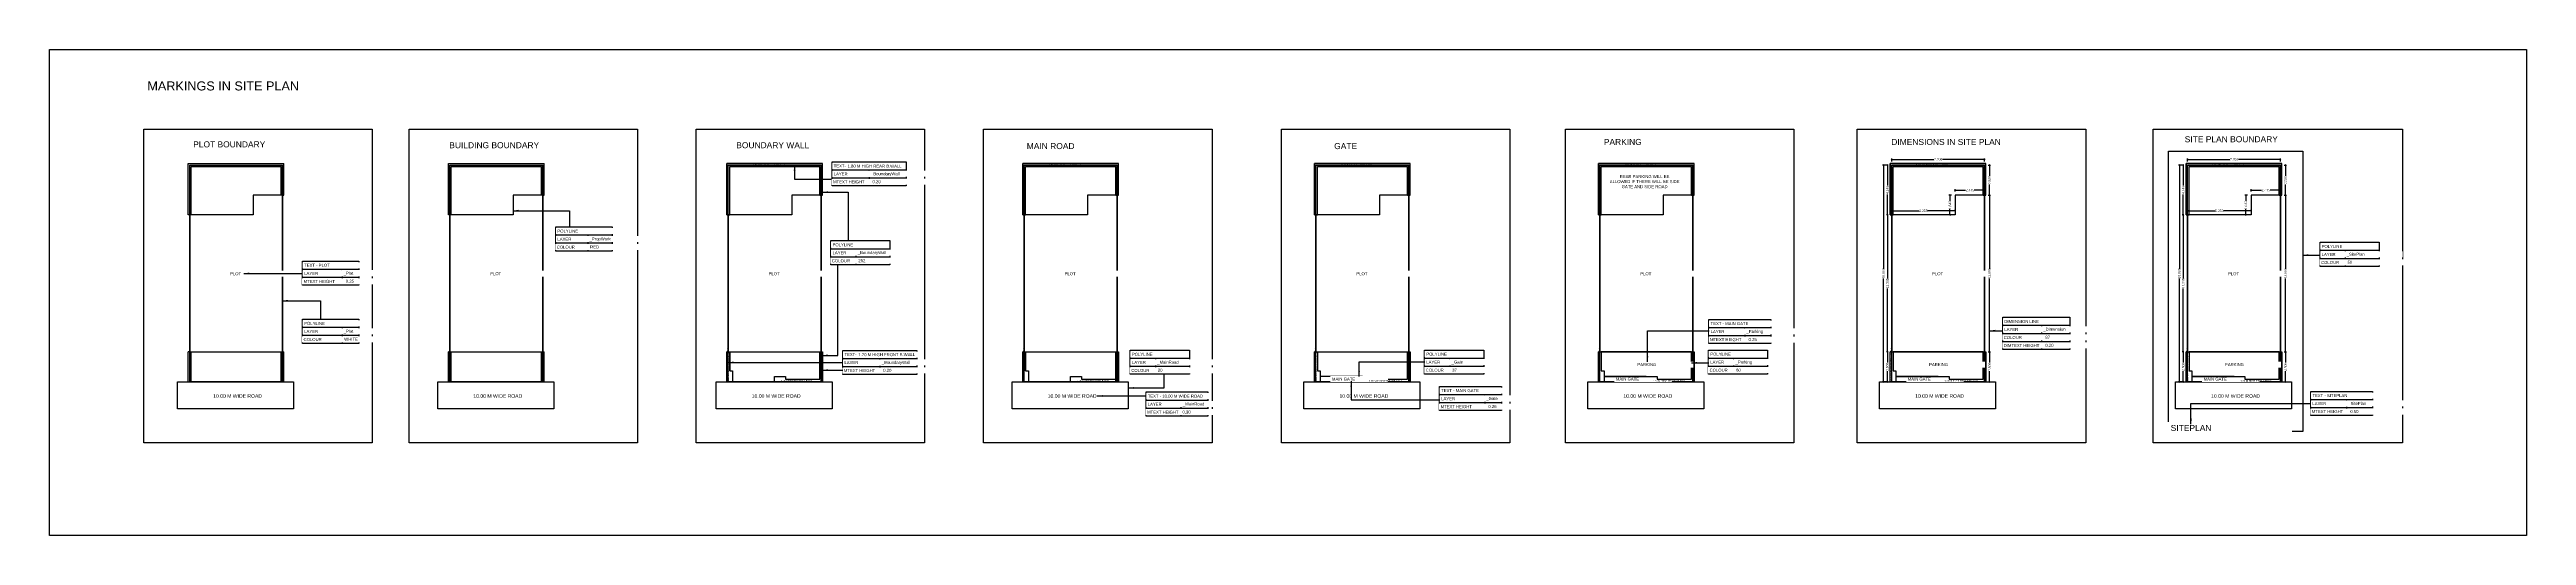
# Model space of a CAD drawing. Header units: metres. Extents: x 180 to 389, y -165 to 195.
# Drawn here: x 180.4 to 385.7, y 154.8 to 195.1 of the extents above; entities that cross this region are included whole.
import ezdxf

# ---------------------------------------------------------------- set-up
doc = ezdxf.new("R2010")
doc.units = ezdxf.units.M
doc.header["$LTSCALE"] = 2
doc.header["$MEASUREMENT"] = 0
for name, color, linetype in [('_BoundaryWall', 252, 'Continuous'), ('_Dimension', 87, 'Continuous'), ('_Gate', 37, 'Continuous'), ('_MainRoad', 20, 'Continuous'), ('_Parking', 60, 'Continuous'), ('_Plot', 7, 'Continuous'), ('_PropWork', 1, 'Continuous'), ('_SitePlan', 50, 'Continuous')]:
    doc.layers.add(name, color=color, linetype=linetype)
doc.styles.add('DRAWING', font='times.ttf', dxfattribs={"height": 0.2})
doc.styles.get("Standard").update_dxf_attribs({"font": 'arial.ttf'})
doc.dimstyles.new('Copy of DRAWING', dxfattribs={"dimtxt": 0.2, "dimasz": 0.46, "dimexe": 0.076, "dimexo": 0.3, "dimgap": 0.037, "dimtad": 0, "dimdec": 3, "dimzin": 0, "dimdsep": 46, "dimtxsty": 'DRAWING', "dimblk": 'ARCHTICK', "dimtsz": 0.037, "dimcen": 0.09, "dimclre": 256, "dimclrt": 256, "dimadec": 0, "dimazin": 0, "dimtfac": 1, "dimtdec": 3, "dimtix": 1, "dimtofl": 0, "dimtmove": 2, "dimatfit": 3, "dimfxl": 1, "dimtolj": 1, "dimtzin": 0, "dimarcsym": 0})
doc.dimstyles.new('DRAWING', dxfattribs={"dimtxt": 0.2, "dimasz": 0.076, "dimexe": 0.076, "dimexo": 0.3, "dimgap": 0.037, "dimtad": 0, "dimdec": 3, "dimzin": 0, "dimdsep": 46, "dimtxsty": 'DRAWING', "dimblk": 'ARCHTICK', "dimtsz": 0.037, "dimcen": 0.09, "dimclre": 256, "dimclrt": 256, "dimadec": 0, "dimazin": 0, "dimtfac": 1, "dimtdec": 3, "dimtix": 1, "dimtofl": 0, "dimtmove": 2, "dimatfit": 3, "dimfxl": 1, "dimtolj": 1, "dimtzin": 0, "dimarcsym": 0})

# ---------------------------------------------------------------- blocks, each defined once
blk = doc.blocks.new('_ArchTick')
blk = doc.blocks.new('*D180')
at = {"layer": '_Dimension', "color": 0, "linetype": 'ByBlock', "lineweight": -2, "ltscale": 0.01}
for p, q in [((333.16, 186.07), (333.09, 185.99)), ((333.12, 186.03), (336.61, 186.03)), ((340.82, 186.03), (337.33, 186.03)), ((340.79, 185.99), (340.86, 186.07))]:
    blk.add_line(p, q, dxfattribs=at)
at = {"layer": '_Dimension', "linetype": 'ByBlock', "lineweight": -2, "ltscale": 0.01}
for p, q in [((333.12, 185.86), (333.12, 186.11)), ((340.82, 185.86), (340.82, 186.11))]:
    blk.add_line(p, q, dxfattribs=at)
at = {"layer": 'Defpoints', "color": 0, "ltscale": 0.01}
for p in [(333.12, 185.56), (340.82, 186.03), (340.82, 185.56)]:
    blk.add_point(p, dxfattribs=at)
at = {"layer": '_Dimension', "ltscale": 0.01, "insert": (336.97, 186.03), "char_height": 0.2, "attachment_point": 5, "style": 'DRAWING'}
blk.add_mtext('\\A1;7.700', dxfattribs=at)
blk = doc.blocks.new('*D181')
at = {"layer": '_Dimension', "linetype": 'ByBlock', "lineweight": -2, "ltscale": 0.01}
for p, q in [((332.82, 185.56), (332.36, 185.56)), ((332.82, 167.56), (332.36, 167.56))]:
    blk.add_line(p, q, dxfattribs=at)
at = {"layer": '_Dimension', "color": 0, "linetype": 'ByBlock', "lineweight": -2, "ltscale": 0.01}
for p, q in [((332.48, 185.52), (332.4, 185.6)), ((332.44, 185.56), (332.44, 176.98)), ((332.44, 167.56), (332.44, 176.14)), ((332.4, 167.6), (332.48, 167.52))]:
    blk.add_line(p, q, dxfattribs=at)
at = {"layer": 'Defpoints', "color": 0, "ltscale": 0.01}
for p in [(333.12, 185.56), (332.44, 167.56), (333.12, 167.56)]:
    blk.add_point(p, dxfattribs=at)
at = {"layer": '_Dimension', "ltscale": 0.01, "insert": (332.44, 176.56), "char_height": 0.2, "attachment_point": 5, "rotation": 90, "style": 'DRAWING'}
blk.add_mtext('\\A1;18.000', dxfattribs=at)
blk = doc.blocks.new('*D182')
at = {"layer": '_Dimension', "linetype": 'ByBlock', "lineweight": -2, "ltscale": 0.01}
for p, q in [((332.82, 185.56), (332.68, 185.56)), ((332.82, 181.42), (332.68, 181.42))]:
    blk.add_line(p, q, dxfattribs=at)
at = {"layer": '_Dimension', "color": 0, "linetype": 'ByBlock', "lineweight": -2, "ltscale": 0.01}
for p, q in [((332.79, 185.52), (332.72, 185.6)), ((332.76, 185.56), (332.76, 183.85)), ((332.76, 181.42), (332.76, 183.13)), ((332.72, 181.45), (332.79, 181.38))]:
    blk.add_line(p, q, dxfattribs=at)
at = {"layer": 'Defpoints', "color": 0, "ltscale": 0.01}
for p in [(333.12, 185.56), (332.76, 181.42), (333.12, 181.42)]:
    blk.add_point(p, dxfattribs=at)
at = {"layer": '_Dimension', "ltscale": 0.01, "insert": (332.76, 183.49), "char_height": 0.2, "attachment_point": 5, "rotation": 90, "style": 'DRAWING'}
blk.add_mtext('\\A1;4.145', dxfattribs=at)
blk = doc.blocks.new('*D183')
at = {"layer": '_Dimension', "linetype": 'ByBlock', "lineweight": -2, "ltscale": 0.01}
for p, q in [((332.82, 181.42), (332.68, 181.42)), ((332.82, 170.06), (332.68, 170.06))]:
    blk.add_line(p, q, dxfattribs=at)
at = {"layer": '_Dimension', "color": 0, "linetype": 'ByBlock', "lineweight": -2, "ltscale": 0.01}
for p, q in [((332.79, 181.38), (332.72, 181.45)), ((332.76, 181.42), (332.76, 176.15)), ((332.76, 170.06), (332.76, 175.32)), ((332.72, 170.1), (332.79, 170.02))]:
    blk.add_line(p, q, dxfattribs=at)
at = {"layer": 'Defpoints', "color": 0, "ltscale": 0.01}
for p in [(333.12, 181.42), (332.76, 170.06), (333.12, 170.06)]:
    blk.add_point(p, dxfattribs=at)
at = {"layer": '_Dimension', "ltscale": 0.01, "insert": (332.76, 175.74), "char_height": 0.2, "attachment_point": 5, "rotation": 90, "style": 'DRAWING'}
blk.add_mtext('\\A1;11.355', dxfattribs=at)
blk = doc.blocks.new('*D184')
at = {"layer": '_Dimension', "linetype": 'ByBlock', "lineweight": -2, "ltscale": 0.01}
for p, q in [((332.82, 170.06), (332.68, 170.06)), ((332.82, 167.56), (332.68, 167.56))]:
    blk.add_line(p, q, dxfattribs=at)
at = {"layer": '_Dimension', "color": 0, "linetype": 'ByBlock', "lineweight": -2, "ltscale": 0.01}
for p, q in [((332.79, 170.02), (332.72, 170.1)), ((332.76, 170.06), (332.76, 169.17)), ((332.76, 167.56), (332.76, 168.45)), ((332.72, 167.6), (332.79, 167.52))]:
    blk.add_line(p, q, dxfattribs=at)
at = {"layer": 'Defpoints', "color": 0, "ltscale": 0.01}
for p in [(333.12, 170.06), (332.76, 167.56), (333.12, 167.56)]:
    blk.add_point(p, dxfattribs=at)
at = {"layer": '_Dimension', "ltscale": 0.01, "insert": (332.76, 168.81), "char_height": 0.2, "attachment_point": 5, "rotation": 90, "style": 'DRAWING'}
blk.add_mtext('\\A1;2.500', dxfattribs=at)
blk = doc.blocks.new('*D185')
at = {"layer": '_Dimension', "linetype": 'ByBlock', "lineweight": -2, "ltscale": 0.01}
for p, q in [((341.12, 170.06), (341.32, 170.06)), ((341.12, 167.56), (341.32, 167.56))]:
    blk.add_line(p, q, dxfattribs=at)
at = {"layer": '_Dimension', "color": 0, "linetype": 'ByBlock', "lineweight": -2, "ltscale": 0.01}
for p, q in [((341.28, 170.02), (341.21, 170.1)), ((341.24, 170.06), (341.24, 169.17)), ((341.24, 167.56), (341.24, 168.45)), ((341.21, 167.6), (341.28, 167.52))]:
    blk.add_line(p, q, dxfattribs=at)
at = {"layer": 'Defpoints', "color": 0, "ltscale": 0.01}
for p in [(340.82, 170.06), (341.24, 170.06), (340.82, 167.56)]:
    blk.add_point(p, dxfattribs=at)
at = {"layer": '_Dimension', "ltscale": 0.01, "insert": (341.24, 168.81), "char_height": 0.2, "attachment_point": 5, "rotation": 90, "style": 'DRAWING'}
blk.add_mtext('\\A1;2.500', dxfattribs=at)
blk = doc.blocks.new('*D186')
at = {"layer": '_Dimension', "linetype": 'ByBlock', "lineweight": -2, "ltscale": 0.01}
for p, q in [((341.12, 183.06), (341.32, 183.06)), ((341.12, 170.06), (341.32, 170.06))]:
    blk.add_line(p, q, dxfattribs=at)
at = {"layer": '_Dimension', "color": 0, "linetype": 'ByBlock', "lineweight": -2, "ltscale": 0.01}
for p, q in [((341.28, 183.02), (341.21, 183.1)), ((341.24, 183.06), (341.24, 176.98)), ((341.24, 170.06), (341.24, 176.14)), ((341.21, 170.1), (341.28, 170.02))]:
    blk.add_line(p, q, dxfattribs=at)
at = {"layer": 'Defpoints', "color": 0, "ltscale": 0.01}
for p in [(340.82, 183.06), (341.24, 183.06), (340.82, 170.06)]:
    blk.add_point(p, dxfattribs=at)
at = {"layer": '_Dimension', "ltscale": 0.01, "insert": (341.24, 176.56), "char_height": 0.2, "attachment_point": 5, "rotation": 90, "style": 'DRAWING'}
blk.add_mtext('\\A1;13.000', dxfattribs=at)
blk = doc.blocks.new('*D187')
at = {"layer": '_Dimension', "linetype": 'ByBlock', "lineweight": -2, "ltscale": 0.01}
for p, q in [((341.12, 185.56), (341.32, 185.56)), ((341.12, 183.06), (341.32, 183.06))]:
    blk.add_line(p, q, dxfattribs=at)
at = {"layer": '_Dimension', "color": 0, "linetype": 'ByBlock', "lineweight": -2, "ltscale": 0.01}
for p, q in [((341.28, 185.52), (341.21, 185.6)), ((341.24, 185.56), (341.24, 184.67)), ((341.21, 183.1), (341.28, 183.02)), ((341.24, 183.06), (341.24, 183.95))]:
    blk.add_line(p, q, dxfattribs=at)
at = {"layer": 'Defpoints', "color": 0, "ltscale": 0.01}
for p in [(340.82, 185.56), (341.24, 185.56), (340.82, 183.06)]:
    blk.add_point(p, dxfattribs=at)
at = {"layer": '_Dimension', "ltscale": 0.01, "insert": (341.24, 184.31), "char_height": 0.2, "attachment_point": 5, "rotation": 90, "style": 'DRAWING'}
blk.add_mtext('\\A1;2.500', dxfattribs=at)
blk = doc.blocks.new('*D188')
at = {"layer": '_Dimension', "color": 0, "linetype": 'ByBlock', "lineweight": -2, "ltscale": 0.01}
for p, q in [((333.16, 181.81), (333.09, 181.73)), ((333.12, 181.77), (335.4, 181.77)), ((338.38, 181.77), (336.1, 181.77)), ((338.34, 181.73), (338.41, 181.81))]:
    blk.add_line(p, q, dxfattribs=at)
at = {"layer": '_Dimension', "linetype": 'ByBlock', "lineweight": -2, "ltscale": 0.01}
for p, q in [((333.12, 181.72), (333.12, 181.84)), ((338.38, 181.72), (338.38, 181.84))]:
    blk.add_line(p, q, dxfattribs=at)
at = {"layer": 'Defpoints', "color": 0, "ltscale": 0.01}
for p in [(333.12, 181.42), (338.38, 181.77), (338.38, 181.42)]:
    blk.add_point(p, dxfattribs=at)
at = {"layer": '_Dimension', "ltscale": 0.01, "insert": (335.75, 181.77), "char_height": 0.2, "attachment_point": 5, "style": 'DRAWING'}
blk.add_mtext('\\A1;5.255', dxfattribs=at)
blk = doc.blocks.new('*D189')
at = {"layer": '_Dimension', "linetype": 'ByBlock', "lineweight": -2, "ltscale": 0.01}
for p, q in [((338.08, 183.06), (337.87, 183.06)), ((338.08, 181.42), (337.87, 181.42))]:
    blk.add_line(p, q, dxfattribs=at)
at = {"layer": '_Dimension', "color": 0, "linetype": 'ByBlock', "lineweight": -2, "ltscale": 0.01}
for p, q in [((337.99, 183.02), (337.91, 183.1)), ((337.95, 183.06), (337.95, 182.58)), ((337.91, 181.45), (337.99, 181.38)), ((337.95, 181.42), (337.95, 181.9))]:
    blk.add_line(p, q, dxfattribs=at)
at = {"layer": 'Defpoints', "color": 0, "ltscale": 0.01}
for p in [(338.38, 183.06), (337.95, 181.42), (338.38, 181.42)]:
    blk.add_point(p, dxfattribs=at)
at = {"layer": '_Dimension', "ltscale": 0.01, "insert": (337.95, 182.24), "char_height": 0.2, "attachment_point": 5, "rotation": 90, "style": 'DRAWING'}
blk.add_mtext('\\A1;1.645', dxfattribs=at)
blk = doc.blocks.new('*D190')
at = {"layer": '_Dimension', "color": 0, "linetype": 'ByBlock', "lineweight": -2, "ltscale": 0.01}
for p, q in [((338.41, 183.52), (338.34, 183.45)), ((338.38, 183.48), (339.24, 183.48)), ((340.82, 183.48), (339.96, 183.48)), ((340.79, 183.45), (340.86, 183.52))]:
    blk.add_line(p, q, dxfattribs=at)
at = {"layer": '_Dimension', "linetype": 'ByBlock', "lineweight": -2, "ltscale": 0.01}
for p, q in [((338.38, 183.36), (338.38, 183.56)), ((340.82, 183.36), (340.82, 183.56))]:
    blk.add_line(p, q, dxfattribs=at)
at = {"layer": 'Defpoints', "color": 0, "ltscale": 0.01}
for p in [(338.38, 183.06), (340.82, 183.48), (340.82, 183.06)]:
    blk.add_point(p, dxfattribs=at)
at = {"layer": '_Dimension', "ltscale": 0.01, "insert": (339.6, 183.48), "char_height": 0.2, "attachment_point": 5, "style": 'DRAWING'}
blk.add_mtext('\\A1;2.445', dxfattribs=at)
blk = doc.blocks.new('*D191')
at = {"layer": '_Dimension', "color": 0, "linetype": 'ByBlock', "lineweight": -2, "ltscale": 0.01}
for p, q in [((357.69, 186.07), (357.62, 185.99)), ((357.65, 186.03), (361.14, 186.03)), ((365.35, 186.03), (361.86, 186.03)), ((365.32, 185.99), (365.39, 186.07))]:
    blk.add_line(p, q, dxfattribs=at)
at = {"layer": '_Dimension', "linetype": 'ByBlock', "lineweight": -2, "ltscale": 0.01}
for p, q in [((357.65, 185.86), (357.65, 186.11)), ((365.35, 185.86), (365.35, 186.11))]:
    blk.add_line(p, q, dxfattribs=at)
at = {"layer": 'Defpoints', "color": 0, "ltscale": 0.01}
for p in [(357.65, 185.56), (365.35, 186.03), (365.35, 185.56)]:
    blk.add_point(p, dxfattribs=at)
at = {"layer": '_Dimension', "ltscale": 0.01, "insert": (361.5, 186.03), "char_height": 0.2, "attachment_point": 5, "style": 'DRAWING'}
blk.add_mtext('\\A1;7.700', dxfattribs=at)
blk = doc.blocks.new('*D192')
at = {"layer": '_Dimension', "linetype": 'ByBlock', "lineweight": -2, "ltscale": 0.01}
for p, q in [((357.35, 185.56), (356.89, 185.56)), ((357.35, 167.56), (356.89, 167.56))]:
    blk.add_line(p, q, dxfattribs=at)
at = {"layer": '_Dimension', "color": 0, "linetype": 'ByBlock', "lineweight": -2, "ltscale": 0.01}
for p, q in [((357.01, 185.52), (356.93, 185.6)), ((356.97, 185.56), (356.97, 176.98)), ((356.97, 167.56), (356.97, 176.14)), ((356.93, 167.6), (357.01, 167.52))]:
    blk.add_line(p, q, dxfattribs=at)
at = {"layer": 'Defpoints', "color": 0, "ltscale": 0.01}
for p in [(357.65, 185.56), (356.97, 167.56), (357.65, 167.56)]:
    blk.add_point(p, dxfattribs=at)
at = {"layer": '_Dimension', "ltscale": 0.01, "insert": (356.97, 176.56), "char_height": 0.2, "attachment_point": 5, "rotation": 90, "style": 'DRAWING'}
blk.add_mtext('\\A1;18.000', dxfattribs=at)
blk = doc.blocks.new('*D193')
at = {"layer": '_Dimension', "linetype": 'ByBlock', "lineweight": -2, "ltscale": 0.01}
for p, q in [((357.35, 185.56), (357.21, 185.56)), ((357.35, 181.42), (357.21, 181.42))]:
    blk.add_line(p, q, dxfattribs=at)
at = {"layer": '_Dimension', "color": 0, "linetype": 'ByBlock', "lineweight": -2, "ltscale": 0.01}
for p, q in [((357.32, 185.52), (357.25, 185.6)), ((357.29, 185.56), (357.29, 183.85)), ((357.29, 181.42), (357.29, 183.13)), ((357.25, 181.45), (357.32, 181.38))]:
    blk.add_line(p, q, dxfattribs=at)
at = {"layer": 'Defpoints', "color": 0, "ltscale": 0.01}
for p in [(357.65, 185.56), (357.29, 181.42), (357.65, 181.42)]:
    blk.add_point(p, dxfattribs=at)
at = {"layer": '_Dimension', "ltscale": 0.01, "insert": (357.29, 183.49), "char_height": 0.2, "attachment_point": 5, "rotation": 90, "style": 'DRAWING'}
blk.add_mtext('\\A1;4.145', dxfattribs=at)
blk = doc.blocks.new('*D194')
at = {"layer": '_Dimension', "linetype": 'ByBlock', "lineweight": -2, "ltscale": 0.01}
for p, q in [((357.35, 181.42), (357.21, 181.42)), ((357.35, 170.06), (357.21, 170.06))]:
    blk.add_line(p, q, dxfattribs=at)
at = {"layer": '_Dimension', "color": 0, "linetype": 'ByBlock', "lineweight": -2, "ltscale": 0.01}
for p, q in [((357.32, 181.38), (357.25, 181.45)), ((357.29, 181.42), (357.29, 176.15)), ((357.29, 170.06), (357.29, 175.32)), ((357.25, 170.1), (357.32, 170.02))]:
    blk.add_line(p, q, dxfattribs=at)
at = {"layer": 'Defpoints', "color": 0, "ltscale": 0.01}
for p in [(357.65, 181.42), (357.29, 170.06), (357.65, 170.06)]:
    blk.add_point(p, dxfattribs=at)
at = {"layer": '_Dimension', "ltscale": 0.01, "insert": (357.29, 175.74), "char_height": 0.2, "attachment_point": 5, "rotation": 90, "style": 'DRAWING'}
blk.add_mtext('\\A1;11.355', dxfattribs=at)
blk = doc.blocks.new('*D195')
at = {"layer": '_Dimension', "linetype": 'ByBlock', "lineweight": -2, "ltscale": 0.01}
for p, q in [((357.35, 170.06), (357.21, 170.06)), ((357.35, 167.56), (357.21, 167.56))]:
    blk.add_line(p, q, dxfattribs=at)
at = {"layer": '_Dimension', "color": 0, "linetype": 'ByBlock', "lineweight": -2, "ltscale": 0.01}
for p, q in [((357.32, 170.02), (357.25, 170.1)), ((357.29, 170.06), (357.29, 169.17)), ((357.29, 167.56), (357.29, 168.45)), ((357.25, 167.6), (357.32, 167.52))]:
    blk.add_line(p, q, dxfattribs=at)
at = {"layer": 'Defpoints', "color": 0, "ltscale": 0.01}
for p in [(357.65, 170.06), (357.29, 167.56), (357.65, 167.56)]:
    blk.add_point(p, dxfattribs=at)
at = {"layer": '_Dimension', "ltscale": 0.01, "insert": (357.29, 168.81), "char_height": 0.2, "attachment_point": 5, "rotation": 90, "style": 'DRAWING'}
blk.add_mtext('\\A1;2.500', dxfattribs=at)
blk = doc.blocks.new('*D196')
at = {"layer": '_Dimension', "linetype": 'ByBlock', "lineweight": -2, "ltscale": 0.01}
for p, q in [((365.65, 170.06), (365.85, 170.06)), ((365.65, 167.56), (365.85, 167.56))]:
    blk.add_line(p, q, dxfattribs=at)
at = {"layer": '_Dimension', "color": 0, "linetype": 'ByBlock', "lineweight": -2, "ltscale": 0.01}
for p, q in [((365.81, 170.02), (365.74, 170.1)), ((365.77, 170.06), (365.77, 169.17)), ((365.77, 167.56), (365.77, 168.45)), ((365.74, 167.6), (365.81, 167.52))]:
    blk.add_line(p, q, dxfattribs=at)
at = {"layer": 'Defpoints', "color": 0, "ltscale": 0.01}
for p in [(365.35, 170.06), (365.77, 170.06), (365.35, 167.56)]:
    blk.add_point(p, dxfattribs=at)
at = {"layer": '_Dimension', "ltscale": 0.01, "insert": (365.77, 168.81), "char_height": 0.2, "attachment_point": 5, "rotation": 90, "style": 'DRAWING'}
blk.add_mtext('\\A1;2.500', dxfattribs=at)
blk = doc.blocks.new('*D197')
at = {"layer": '_Dimension', "linetype": 'ByBlock', "lineweight": -2, "ltscale": 0.01}
for p, q in [((365.65, 183.06), (365.85, 183.06)), ((365.65, 170.06), (365.85, 170.06))]:
    blk.add_line(p, q, dxfattribs=at)
at = {"layer": '_Dimension', "color": 0, "linetype": 'ByBlock', "lineweight": -2, "ltscale": 0.01}
for p, q in [((365.81, 183.02), (365.74, 183.1)), ((365.77, 183.06), (365.77, 176.98)), ((365.77, 170.06), (365.77, 176.14)), ((365.74, 170.1), (365.81, 170.02))]:
    blk.add_line(p, q, dxfattribs=at)
at = {"layer": 'Defpoints', "color": 0, "ltscale": 0.01}
for p in [(365.35, 183.06), (365.77, 183.06), (365.35, 170.06)]:
    blk.add_point(p, dxfattribs=at)
at = {"layer": '_Dimension', "ltscale": 0.01, "insert": (365.77, 176.56), "char_height": 0.2, "attachment_point": 5, "rotation": 90, "style": 'DRAWING'}
blk.add_mtext('\\A1;13.000', dxfattribs=at)
blk = doc.blocks.new('*D198')
at = {"layer": '_Dimension', "linetype": 'ByBlock', "lineweight": -2, "ltscale": 0.01}
for p, q in [((365.65, 185.56), (365.85, 185.56)), ((365.65, 183.06), (365.85, 183.06))]:
    blk.add_line(p, q, dxfattribs=at)
at = {"layer": '_Dimension', "color": 0, "linetype": 'ByBlock', "lineweight": -2, "ltscale": 0.01}
for p, q in [((365.81, 185.52), (365.74, 185.6)), ((365.77, 185.56), (365.77, 184.67)), ((365.74, 183.1), (365.81, 183.02)), ((365.77, 183.06), (365.77, 183.95))]:
    blk.add_line(p, q, dxfattribs=at)
at = {"layer": 'Defpoints', "color": 0, "ltscale": 0.01}
for p in [(365.35, 185.56), (365.77, 185.56), (365.35, 183.06)]:
    blk.add_point(p, dxfattribs=at)
at = {"layer": '_Dimension', "ltscale": 0.01, "insert": (365.77, 184.31), "char_height": 0.2, "attachment_point": 5, "rotation": 90, "style": 'DRAWING'}
blk.add_mtext('\\A1;2.500', dxfattribs=at)
blk = doc.blocks.new('*D199')
at = {"layer": '_Dimension', "color": 0, "linetype": 'ByBlock', "lineweight": -2, "ltscale": 0.01}
for p, q in [((357.69, 181.81), (357.62, 181.73)), ((357.65, 181.77), (359.93, 181.77)), ((362.91, 181.77), (360.63, 181.77)), ((362.87, 181.73), (362.95, 181.81))]:
    blk.add_line(p, q, dxfattribs=at)
at = {"layer": '_Dimension', "linetype": 'ByBlock', "lineweight": -2, "ltscale": 0.01}
for p, q in [((357.65, 181.72), (357.65, 181.84)), ((362.91, 181.72), (362.91, 181.84))]:
    blk.add_line(p, q, dxfattribs=at)
at = {"layer": 'Defpoints', "color": 0, "ltscale": 0.01}
for p in [(357.65, 181.42), (362.91, 181.77), (362.91, 181.42)]:
    blk.add_point(p, dxfattribs=at)
at = {"layer": '_Dimension', "ltscale": 0.01, "insert": (360.28, 181.77), "char_height": 0.2, "attachment_point": 5, "style": 'DRAWING'}
blk.add_mtext('\\A1;5.255', dxfattribs=at)
blk = doc.blocks.new('*D200')
at = {"layer": '_Dimension', "linetype": 'ByBlock', "lineweight": -2, "ltscale": 0.01}
for p, q in [((362.61, 183.06), (362.4, 183.06)), ((362.61, 181.42), (362.4, 181.42))]:
    blk.add_line(p, q, dxfattribs=at)
at = {"layer": '_Dimension', "color": 0, "linetype": 'ByBlock', "lineweight": -2, "ltscale": 0.01}
for p, q in [((362.52, 183.02), (362.44, 183.1)), ((362.48, 183.06), (362.48, 182.58)), ((362.44, 181.45), (362.52, 181.38)), ((362.48, 181.42), (362.48, 181.9))]:
    blk.add_line(p, q, dxfattribs=at)
at = {"layer": 'Defpoints', "color": 0, "ltscale": 0.01}
for p in [(362.91, 183.06), (362.48, 181.42), (362.91, 181.42)]:
    blk.add_point(p, dxfattribs=at)
at = {"layer": '_Dimension', "ltscale": 0.01, "insert": (362.48, 182.24), "char_height": 0.2, "attachment_point": 5, "rotation": 90, "style": 'DRAWING'}
blk.add_mtext('\\A1;1.645', dxfattribs=at)
blk = doc.blocks.new('*D201')
at = {"layer": '_Dimension', "color": 0, "linetype": 'ByBlock', "lineweight": -2, "ltscale": 0.01}
for p, q in [((362.95, 183.52), (362.87, 183.45)), ((362.91, 183.48), (363.77, 183.48)), ((365.35, 183.48), (364.49, 183.48)), ((365.32, 183.45), (365.39, 183.52))]:
    blk.add_line(p, q, dxfattribs=at)
at = {"layer": '_Dimension', "linetype": 'ByBlock', "lineweight": -2, "ltscale": 0.01}
for p, q in [((362.91, 183.36), (362.91, 183.56)), ((365.35, 183.36), (365.35, 183.56))]:
    blk.add_line(p, q, dxfattribs=at)
at = {"layer": 'Defpoints', "color": 0, "ltscale": 0.01}
for p in [(362.91, 183.06), (365.35, 183.48), (365.35, 183.06)]:
    blk.add_point(p, dxfattribs=at)
at = {"layer": '_Dimension', "ltscale": 0.01, "insert": (364.13, 183.48), "char_height": 0.2, "attachment_point": 5, "style": 'DRAWING'}
blk.add_mtext('\\A1;2.445', dxfattribs=at)

msp = doc.modelspace()

# ---------------------------------------------------------------- linework, layer by layer
at = {"ltscale": 0.01}
for p, q in [((191.9094, 185.6754), (199.8394, 185.6754)), ((191.9094, 181.4154), (191.9094, 185.6754)), ((192.0244, 185.5604), (199.7244, 185.5604)), ((192.0244, 181.4154), (192.0244, 185.5604)), ((192.1394, 185.4454), (199.6094, 185.4454)), ((192.1394, 181.4154), (192.1394, 185.4454)), ((199.6094, 183.0604), (199.6094, 185.4454)), ((199.7244, 183.0604), (199.7244, 185.5604)), ((199.8394, 183.0604), (199.8394, 185.6754)), ((213.4779, 185.6754), (221.4079, 185.6754)), ((213.4779, 181.4154), (213.4779, 185.6754)), ((213.5929, 185.5604), (221.2929, 185.5604)), ((213.5929, 181.4154), (213.5929, 185.5604)), ((213.7079, 185.4454), (221.1779, 185.4454)), ((213.7079, 181.4154), (213.7079, 185.4454)), ((221.1779, 183.0604), (221.1779, 185.4454)), ((221.2929, 183.0604), (221.2929, 185.5604)), ((221.4079, 183.0604), (221.4079, 185.6754)), ((236.5594, 185.6754), (244.4894, 185.6754)), ((236.5594, 181.4154), (236.5594, 185.6754)), ((236.6744, 185.5604), (244.3744, 185.5604)), ((236.6744, 181.4154), (236.6744, 185.5604)), ((236.7894, 185.4454), (244.2594, 185.4454)), ((236.7894, 181.4154), (236.7894, 185.4454)), ((244.2594, 183.0604), (244.2594, 185.4454)), ((244.3744, 183.0604), (244.3744, 185.5604)), ((244.4894, 183.0604), (244.4894, 185.6754)), ((245.2766, 185.1662), (251.4231, 185.1662)), ((261.0965, 185.6754), (269.0265, 185.6754)), ((261.0965, 181.4154), (261.0965, 185.6754)), ((261.2115, 185.5604), (268.9115, 185.5604)), ((261.2115, 181.4154), (261.2115, 185.5604)), ((261.3265, 185.4454), (268.7965, 185.4454)), ((261.3265, 181.4154), (261.3265, 185.4454)), ((268.7965, 183.0604), (268.7965, 185.4454)), ((268.9115, 183.0604), (268.9115, 185.5604)), ((269.0265, 183.0604), (269.0265, 185.6754)), ((285.2797, 185.6754), (293.2097, 185.6754)), ((285.2797, 181.4154), (285.2797, 185.6754)), ((285.3947, 185.5604), (293.0947, 185.5604)), ((285.3947, 181.4154), (285.3947, 185.5604)), ((285.5097, 185.4454), (292.9797, 185.4454)), ((285.5097, 181.4154), (285.5097, 185.4454)), ((292.9797, 183.0604), (292.9797, 185.4454)), ((293.0947, 183.0604), (293.0947, 185.5604)), ((293.2097, 183.0604), (293.2097, 185.6754)), ((308.8173, 185.6754), (316.7473, 185.6754)), ((308.8173, 181.4154), (308.8173, 185.6754)), ((308.9323, 185.5604), (316.6323, 185.5604)), ((308.9323, 181.4154), (308.9323, 185.5604)), ((309.0473, 185.4454), (316.5173, 185.4454)), ((309.0473, 181.4154), (309.0473, 185.4454)), ((316.5173, 183.0604), (316.5173, 185.4454)), ((316.6323, 183.0604), (316.6323, 185.5604)), ((316.7473, 183.0604), (316.7473, 185.6754)), ((333.0077, 185.6754), (340.9377, 185.6754)), ((333.0077, 181.4154), (333.0077, 185.6754)), ((333.1227, 185.5604), (340.8227, 185.5604)), ((333.1227, 181.4154), (333.1227, 185.5604)), ((333.2377, 185.4454), (340.7077, 185.4454)), ((333.2377, 181.4154), (333.2377, 185.4454)), ((340.7077, 183.0604), (340.7077, 185.4454)), ((340.8227, 183.0604), (340.8227, 185.5604)), ((340.9377, 183.0604), (340.9377, 185.6754)), ((357.5382, 185.6754), (365.4682, 185.6754)), ((357.5382, 181.4154), (357.5382, 185.6754)), ((357.6532, 185.5604), (365.3532, 185.5604)), ((357.6532, 181.4154), (357.6532, 185.5604)), ((357.7682, 185.4454), (365.2382, 185.4454)), ((357.7682, 181.4154), (357.7682, 185.4454)), ((365.2382, 183.0604), (365.2382, 185.4454)), ((365.3532, 183.0604), (365.3532, 185.5604)), ((365.4682, 183.0604), (365.4682, 185.6754)), ((199.7244, 183.0604), (199.8394, 183.0604)), ((221.2929, 183.0604), (221.4079, 183.0604)), ((244.3744, 183.0604), (244.4894, 183.0604)), ((245.2766, 184.4989), (251.4231, 184.4989)), ((268.9115, 183.0604), (269.0265, 183.0604)), ((293.0947, 183.0604), (293.2097, 183.0604)), ((316.6323, 183.0604), (316.7473, 183.0604)), ((340.8227, 183.0604), (340.9377, 183.0604)), ((365.3532, 183.0604), (365.4682, 183.0604)), ((192.0244, 181.4154), (191.9094, 181.4154)), ((213.5929, 181.4154), (213.4779, 181.4154)), ((236.6744, 181.4154), (236.5594, 181.4154)), ((261.2115, 181.4154), (261.0965, 181.4154)), ((285.3947, 181.4154), (285.2797, 181.4154)), ((308.9323, 181.4154), (308.8173, 181.4154)), ((333.1227, 181.4154), (333.0077, 181.4154)), ((357.6532, 181.4154), (357.5382, 181.4154)), ((222.371, 179.7604), (227.0351, 179.7604)), ((222.371, 179.0931), (227.0351, 179.0931)), ((201.3798, 176.9157), (206.044, 176.9157)), ((245.1802, 178.6213), (250.0788, 178.6213)), ((245.1802, 177.954), (250.0788, 177.954)), ((368.6288, 178.4853), (373.5274, 178.4853)), ((368.6288, 177.818), (373.5274, 177.818)), ((201.3798, 176.2484), (206.044, 176.2484)), ((201.3798, 172.0993), (206.044, 172.0993)), ((201.3798, 171.432), (206.044, 171.432)), ((317.9731, 172.0774), (323.1046, 172.0774)), ((317.9731, 171.4101), (323.1046, 171.4101)), ((342.3228, 172.2627), (347.8779, 172.2627)), ((342.3228, 171.5954), (347.8779, 171.5954)), ((191.9094, 167.5604), (191.9094, 170.0604)), ((192.0244, 170.0604), (191.9094, 170.0604)), ((192.1394, 167.5604), (192.1394, 170.0604)), ((199.6094, 167.5604), (199.6094, 170.0604)), ((199.7244, 170.0604), (199.8394, 170.0604)), ((199.7244, 167.5604), (199.7244, 170.0604)), ((199.8394, 167.5604), (199.8394, 170.0604)), ((213.4779, 167.5604), (213.4779, 170.0604)), ((213.5929, 170.0604), (213.4779, 170.0604)), ((213.7079, 167.5604), (213.7079, 170.0604)), ((221.1779, 167.5604), (221.1779, 170.0604)), ((221.2929, 170.0604), (221.4079, 170.0604)), ((221.2929, 167.5604), (221.2929, 170.0604)), ((221.4079, 167.5604), (221.4079, 170.0604)), ((236.5594, 167.5604), (236.5594, 170.0604)), ((236.6744, 170.0604), (236.5594, 170.0604)), ((236.7894, 168.4704), (236.7894, 170.0604)), ((244.3744, 170.0604), (244.4894, 170.0604)), ((244.3744, 167.5604), (244.3744, 170.0604)), ((244.4894, 167.5604), (244.4894, 170.0604)), ((246.1664, 169.5139), (252.3128, 169.5139)), ((246.1664, 168.8466), (252.3128, 168.8466)), ((261.0965, 167.5604), (261.0965, 170.0604)), ((261.2115, 170.0604), (261.0965, 170.0604)), ((261.3265, 168.4704), (261.3265, 170.0604)), ((268.7965, 167.5604), (268.7965, 170.0604)), ((268.9115, 170.0604), (269.0265, 170.0604)), ((268.9115, 167.5604), (268.9115, 170.0604)), ((269.0265, 167.5604), (269.0265, 170.0604)), ((270.0001, 169.5289), (274.8986, 169.5289)), ((270.0001, 168.8616), (274.8986, 168.8616)), ((285.2797, 167.5604), (285.2797, 170.0604)), ((285.3947, 170.0604), (285.2797, 170.0604)), ((293.0947, 170.0604), (293.2097, 170.0604)), ((293.0947, 167.5604), (293.0947, 170.0604)), ((293.2097, 167.5604), (293.2097, 170.0604)), ((294.4025, 169.5449), (299.3011, 169.5449)), ((294.4025, 168.8776), (299.3011, 168.8776)), ((308.8173, 167.5604), (308.8173, 170.0604)), ((308.9323, 170.0604), (308.8173, 170.0604)), ((316.6323, 170.0604), (316.7473, 170.0604)), ((316.6323, 167.5604), (316.6323, 170.0604)), ((316.7473, 167.5604), (316.7473, 170.0604)), ((317.9401, 169.5449), (322.8386, 169.5449)), ((317.9401, 168.8776), (322.8386, 168.8776)), ((333.0077, 167.5604), (333.0077, 170.0604)), ((333.1227, 170.0604), (333.0077, 170.0604)), ((340.8227, 170.0604), (340.9377, 170.0604)), ((340.8227, 167.5604), (340.8227, 170.0604)), ((340.9377, 167.5604), (340.9377, 170.0604)), ((357.5382, 167.5604), (357.5382, 170.0604)), ((357.6532, 170.0604), (357.5382, 170.0604)), ((365.3532, 167.5604), (365.3532, 170.0604)), ((365.4682, 167.5604), (365.4682, 170.0604)), ((191.9094, 167.5604), (192.1394, 167.5604)), ((199.6094, 167.5604), (199.8394, 167.5604)), ((213.4779, 167.5604), (213.7079, 167.5604)), ((221.1779, 167.5604), (221.4079, 167.5604)), ((236.5594, 167.5604), (236.7894, 167.5604)), ((236.5594, 167.5604), (237.0194, 167.5604)), ((244.2594, 167.5604), (244.4894, 167.5604)), ((261.0965, 167.5604), (261.3265, 167.5604)), ((268.7965, 167.5604), (269.0265, 167.5604)), ((285.2797, 167.5604), (285.5097, 167.5604)), ((292.9797, 167.5604), (293.2097, 167.5604)), ((295.6365, 166.5168), (300.7679, 166.5168)), ((308.8173, 167.5604), (309.0473, 167.5604)), ((316.5173, 167.5604), (316.7473, 167.5604)), ((333.0077, 167.5604), (333.2377, 167.5604)), ((340.7077, 167.5604), (340.9377, 167.5604)), ((357.5382, 167.5604), (357.7682, 167.5604)), ((365.2382, 167.5604), (365.4682, 167.5604)), ((271.3093, 166.0619), (276.4408, 166.0619)), ((271.3093, 165.3946), (276.4408, 165.3946)), ((295.6365, 165.8495), (300.7679, 165.8495)), ((367.8603, 166.1051), (372.9917, 166.1051)), ((367.8603, 165.4378), (372.9917, 165.4378))]:
    msp.add_line(p, q, dxfattribs=at)
for points in [[(245.2766, 185.8335), (251.4231, 185.8335), (251.4231, 183.8316), (245.2766, 183.8316)], [(199.7244, 183.0604), (197.2794, 183.0604), (197.2794, 181.4154), (192.0244, 181.4154), (192.0244, 170.0604), (199.7244, 170.0604)], [(222.371, 180.4277), (227.0351, 180.4277), (227.0351, 178.4258), (222.371, 178.4258)], [(368.6288, 179.1526), (373.5274, 179.1526), (373.5274, 177.1507), (368.6288, 177.1507)], [(201.3798, 177.583), (206.044, 177.583), (206.044, 175.5811), (201.3798, 175.5811)], [(201.3798, 172.7666), (206.044, 172.7666), (206.044, 170.7647), (201.3798, 170.7647)], [(342.3228, 172.93), (347.8779, 172.93), (347.8779, 170.2608), (342.3228, 170.2608)], [(246.1664, 170.1812), (252.3128, 170.1812), (252.3128, 168.1793), (246.1664, 168.1793)], [(270.0001, 170.1962), (274.8986, 170.1962), (274.8986, 168.1943), (270.0001, 168.1943)], [(294.4025, 170.2122), (299.3011, 170.2122), (299.3011, 168.2103), (294.4025, 168.2103)], [(317.9401, 170.2122), (322.8386, 170.2122), (322.8386, 168.2103), (317.9401, 168.2103)], [(191.0219, 167.5604), (200.632, 167.5604), (200.632, 165.3385), (191.0219, 165.3385)], [(212.5904, 167.5604), (222.2005, 167.5604), (222.2005, 165.3385), (212.5904, 165.3385)], [(235.6719, 167.5604), (245.282, 167.5604), (245.282, 165.3385), (235.6719, 165.3385)], [(271.3093, 166.7292), (276.4408, 166.7292), (276.4408, 164.7273), (271.3093, 164.7273)], [(295.6365, 167.1841), (300.7679, 167.1841), (300.7679, 165.1822), (295.6365, 165.1822)], [(367.8603, 166.7724), (372.9917, 166.7724), (372.9917, 164.7705), (367.8603, 164.7705)]]:
    msp.add_lwpolyline(points, close=True, dxfattribs=at)
at = {"layer": '_BoundaryWall', "ltscale": 0.01}
for points in [[(236.5594, 185.6754), (236.5594, 181.4154), (236.7894, 181.4154), (236.7894, 185.4454), (244.2594, 185.4454), (244.2594, 183.0604), (244.4894, 183.0604), (244.4894, 185.6754)], [(261.0965, 185.6754), (261.0965, 181.4154), (261.3265, 181.4154), (261.3265, 185.4454), (268.7965, 185.4454), (268.7965, 183.0604), (269.0265, 183.0604), (269.0265, 185.6754)], [(285.2797, 185.6754), (285.2797, 181.4154), (285.5097, 181.4154), (285.5097, 185.4454), (292.9797, 185.4454), (292.9797, 183.0604), (293.2097, 183.0604), (293.2097, 185.6754)], [(308.8173, 185.6754), (308.8173, 181.4154), (309.0473, 181.4154), (309.0473, 185.4454), (316.5173, 185.4454), (316.5173, 183.0604), (316.7473, 183.0604), (316.7473, 185.6754)], [(333.0077, 185.6754), (333.0077, 181.4154), (333.2377, 181.4154), (333.2377, 185.4454), (340.7077, 185.4454), (340.7077, 183.0604), (340.9377, 183.0604), (340.9377, 185.6754)], [(357.5382, 185.6754), (357.5382, 181.4154), (357.7682, 181.4154), (357.7682, 185.4454), (365.2382, 185.4454), (365.2382, 183.0604), (365.4682, 183.0604), (365.4682, 185.6754)], [(236.5594, 170.0604), (236.7894, 170.0604), (236.7894, 168.4704), (237.0194, 168.4704), (237.0194, 167.5604), (236.5594, 167.5604)], [(261.0965, 170.0604), (261.3265, 170.0604), (261.3265, 168.4704), (261.5565, 168.4704), (261.5565, 167.5604), (261.0965, 167.5604)], [(285.2797, 170.0604), (285.5097, 170.0604), (285.5097, 168.4704), (285.7397, 168.4704), (285.7397, 167.5604), (285.2797, 167.5604)], [(308.8173, 170.0604), (309.0473, 170.0604), (309.0473, 168.4704), (309.2773, 168.4704), (309.2773, 167.5604), (308.8173, 167.5604)], [(333.0077, 170.0604), (333.2377, 170.0604), (333.2377, 168.4704), (333.4677, 168.4704), (333.4677, 167.5604), (333.0077, 167.5604)], [(357.5382, 170.0604), (357.7682, 170.0604), (357.7682, 168.4704), (357.9982, 168.4704), (357.9982, 167.5604), (357.5382, 167.5604)]]:
    msp.add_lwpolyline(points, close=True, dxfattribs=at)
at = {"layer": '_MainRoad', "ltscale": 0.01}
for points in [[(260.209, 167.5604), (269.8191, 167.5604), (269.8191, 165.3385), (260.209, 165.3385)], [(284.3923, 167.5604), (294.0023, 167.5604), (294.0023, 165.3385), (284.3923, 165.3385)], [(307.9299, 167.5604), (317.5399, 167.5604), (317.5399, 165.3385), (307.9299, 165.3385)], [(332.1202, 167.5604), (341.7303, 167.5604), (341.7303, 165.3385), (332.1202, 165.3385)], [(356.6507, 167.5604), (366.2608, 167.5604), (366.2608, 165.3385), (356.6507, 165.3385)]]:
    msp.add_lwpolyline(points, close=True, dxfattribs=at)
at = {"layer": '_Plot', "ltscale": 0.01}
for points in [[(192.0244, 185.5604), (199.7244, 185.5604), (199.7244, 167.5604), (192.0244, 167.5604)], [(213.5929, 185.5604), (221.2929, 185.5604), (221.2929, 167.5604), (213.5929, 167.5604)], [(236.6744, 185.5604), (244.3744, 185.5604), (244.3744, 167.5604), (236.6744, 167.5604)], [(261.2115, 185.5604), (268.9115, 185.5604), (268.9115, 167.5604), (261.2115, 167.5604)], [(285.3947, 185.5604), (293.0947, 185.5604), (293.0947, 167.5604), (285.3947, 167.5604)], [(308.9323, 185.5604), (316.6323, 185.5604), (316.6323, 167.5604), (308.9323, 167.5604)], [(333.1227, 185.5604), (340.8227, 185.5604), (340.8227, 167.5604), (333.1227, 167.5604)], [(357.6532, 185.5604), (365.3532, 185.5604), (365.3532, 167.5604), (357.6532, 167.5604)]]:
    msp.add_lwpolyline(points, close=True, dxfattribs=at)
at = {"layer": '_PropWork', "ltscale": 0.01}
for points in [[(221.2929, 183.0604), (218.8479, 183.0604), (218.8479, 181.4154), (213.5929, 181.4154), (213.5929, 170.0604), (221.2929, 170.0604)], [(244.3744, 183.0604), (241.9294, 183.0604), (241.9294, 181.4154), (236.6744, 181.4154), (236.6744, 170.0604), (244.3744, 170.0604)], [(268.9115, 183.0604), (266.4665, 183.0604), (266.4665, 181.4154), (261.2115, 181.4154), (261.2115, 170.0604), (268.9115, 170.0604)], [(293.0947, 183.0604), (290.6497, 183.0604), (290.6497, 181.4154), (285.3947, 181.4154), (285.3947, 170.0604), (293.0947, 170.0604)], [(316.6323, 183.0604), (314.1873, 183.0604), (314.1873, 181.4154), (308.9323, 181.4154), (308.9323, 170.0604), (316.6323, 170.0604)], [(340.8227, 183.0604), (338.3777, 183.0604), (338.3777, 181.4154), (333.1227, 181.4154), (333.1227, 170.0604), (340.8227, 170.0604)], [(365.3532, 183.0604), (362.9082, 183.0604), (362.9082, 181.4154), (357.6532, 181.4154), (357.6532, 170.0604), (365.3532, 170.0604)]]:
    msp.add_lwpolyline(points, close=True, dxfattribs=at)

# ---------------------------------------------------------------- texts
at = {"layer": '_BoundaryWall', "ltscale": 0.01, "char_height": 0.15, "width": 3.00541, "attachment_point": 1}
for insert in [(238.7005, 185.6384), (263.2375, 185.6384), (287.4208, 185.6384), (310.9584, 185.6384), (335.1487, 185.6384), (359.6792, 185.6384)]:
    msp.add_mtext('1.80 M HIGH REAR B.WALL', dxfattribs=dict(at, insert=insert))
at = {"layer": '_BoundaryWall', "ltscale": 0.01, "char_height": 0.15, "width": 3.00541, "attachment_point": 1, "rotation": 90}
for insert in [(236.5711, 167.5701), (261.1082, 167.5701), (285.2915, 167.5701), (308.8291, 167.5701), (333.0194, 167.5701), (357.5499, 167.5701)]:
    msp.add_mtext('1.20 M HIGH FRONT B.WALL', dxfattribs=dict(at, insert=insert))

# ---------------------------------------------------------------- dimensions: what is measured, and where the dimension line sits
at = {"layer": '_Dimension', "ltscale": 0.01}
for base, p1, p2, picture, middle in [((332.4393, 167.5604), (333.1227, 185.5604), (333.1227, 167.5604), '*D181', (332.4393, 176.5604)), ((332.7552, 181.4154), (333.1227, 185.5604), (333.1227, 181.4154), '*D182', (332.7552, 183.4879)), ((341.244, 185.5604), (340.8227, 183.0604), (340.8227, 185.5604), '*D187', (341.244, 184.3104)), ((356.9698, 167.5604), (357.6532, 185.5604), (357.6532, 167.5604), '*D192', (356.9698, 176.5604)), ((357.2856, 181.4154), (357.6532, 185.5604), (357.6532, 181.4154), '*D193', (357.2856, 183.4879)), ((365.7744, 185.5604), (365.3532, 183.0604), (365.3532, 185.5604), '*D198', (365.7744, 184.3104)), ((337.9499, 181.4154), (338.3777, 183.0604), (338.3777, 181.4154), '*D189', (337.9499, 182.2379)), ((362.4803, 181.4154), (362.9082, 183.0604), (362.9082, 181.4154), '*D200', (362.4803, 182.2379)), ((332.7552, 170.0604), (333.1227, 181.4154), (333.1227, 170.0604), '*D183', (332.7552, 175.7379)), ((357.2856, 170.0604), (357.6532, 181.4154), (357.6532, 170.0604), '*D194', (357.2856, 175.7379)), ((332.7552, 167.5604), (333.1227, 170.0604), (333.1227, 167.5604), '*D184', (332.7552, 168.8104)), ((357.2856, 167.5604), (357.6532, 170.0604), (357.6532, 167.5604), '*D195', (357.2856, 168.8104))]:
    dim = msp.add_linear_dim(base=base, p1=p1, p2=p2, angle=90, dimstyle='DRAWING', dxfattribs=at)
    dim.commit()
    dim.dimension.update_dxf_attribs({"geometry": picture, "text_midpoint": middle})
for base, p1, p2, picture, middle in [((365.3532, 186.03), (357.6532, 185.5604), (365.3532, 185.5604), '*D191', (361.5032, 186.03)), ((340.8227, 183.4836), (338.3777, 183.0604), (340.8227, 183.0604), '*D190', (339.6002, 183.4836)), ((365.3532, 183.4836), (362.9082, 183.0604), (365.3532, 183.0604), '*D201', (364.1307, 183.4836)), ((338.3777, 181.7681), (333.1227, 181.4154), (338.3777, 181.4154), '*D188', (335.7502, 181.7681)), ((362.9082, 181.7681), (357.6532, 181.4154), (362.9082, 181.4154), '*D199', (360.2807, 181.7681))]:
    dim = msp.add_linear_dim(base=base, p1=p1, p2=p2, dimstyle='DRAWING', dxfattribs=at)
    dim.commit()
    dim.dimension.update_dxf_attribs({"geometry": picture, "text_midpoint": middle})

# ---------------------------------------------------------------- next in the draw order: texts
at = {"ltscale": 0.01, "char_height": 0.3, "width": 4.517248, "attachment_point": 1, "bg_fill": 2}
for insert in [(193.9697, 166.5449), (215.5382, 166.5449), (238.6197, 166.5449)]:
    msp.add_mtext('10.00 M WIDE ROAD', dxfattribs=dict(at, insert=insert))
at = {"layer": '_MainRoad', "char_height": 0.3, "width": 4.517248, "attachment_point": 1, "bg_fill": 2}
for insert in [(263.1568, 166.5449), (287.3401, 166.5449), (310.8777, 166.5449), (335.068, 166.5449), (359.5985, 166.5449)]:
    msp.add_mtext('10.00 M WIDE ROAD', dxfattribs=dict(at, insert=insert))
at = {"layer": '_Plot', "char_height": 0.25, "width": 4.517248, "attachment_point": 1, "bg_fill": 2}
for insert in [(195.3711, 176.6697), (216.9397, 176.6697), (240.0212, 176.6697), (264.5583, 176.6697), (288.7415, 176.6697), (312.2791, 176.6697), (336.4695, 176.6697), (361, 176.6697)]:
    msp.add_mtext('PLOT ', dxfattribs=dict(at, insert=insert))

# ---------------------------------------------------------------- next in the draw order: linework, layer by layer
at = {"ltscale": 0.01}
for points in [[(188.2155, 188.5459), (207.1561, 188.5459), (207.1561, 162.498), (188.2155, 162.498)], [(234.0045, 188.5459), (252.9451, 188.5459), (252.9451, 162.498), (234.0045, 162.498)], [(257.8394, 188.5459), (276.78, 188.5459), (276.78, 162.498), (257.8394, 162.498)], [(282.5333, 188.5459), (301.4738, 188.5459), (301.4738, 162.498), (282.5333, 162.498)], [(306.0708, 188.5459), (325.0114, 188.5459), (325.0114, 162.498), (306.0708, 162.498)], [(330.2612, 188.5459), (349.2018, 188.5459), (349.2018, 162.498), (330.2612, 162.498)], [(354.7917, 188.5459), (375.4732, 188.5459), (375.4732, 162.498), (354.7917, 162.498)], [(245.1802, 179.2886), (250.0788, 179.2886), (250.0788, 177.2867), (245.1802, 177.2867)]]:
    msp.add_lwpolyline(points, close=True, dxfattribs=at)
at = {"layer": '_BoundaryWall', "ltscale": 0.01}
for points in [[(244.2594, 170.0604), (244.4894, 170.0604), (244.4894, 167.5604), (244.2594, 167.5604), (240.5194, 167.5604), (240.5194, 168.0204), (241.4294, 168.0204), (241.4294, 167.7904), (244.2594, 167.7904)], [(268.7965, 170.0604), (269.0265, 170.0604), (269.0265, 167.5604), (268.7965, 167.5604), (265.0565, 167.5604), (265.0565, 168.0204), (265.9665, 168.0204), (265.9665, 167.7904), (268.7965, 167.7904)], [(292.9797, 170.0604), (293.2097, 170.0604), (293.2097, 167.5604), (292.9797, 167.5604), (289.2397, 167.5604), (289.2397, 168.0204), (290.1497, 168.0204), (290.1497, 167.7904), (292.9797, 167.7904)], [(316.5173, 170.0604), (316.7473, 170.0604), (316.7473, 167.5604), (316.5173, 167.5604), (312.7773, 167.5604), (312.7773, 168.0204), (313.6873, 168.0204), (313.6873, 167.7904), (316.5173, 167.7904)], [(340.7077, 170.0604), (340.9377, 170.0604), (340.9377, 167.5604), (340.7077, 167.5604), (336.9677, 167.5604), (336.9677, 168.0204), (337.8777, 168.0204), (337.8777, 167.7904), (340.7077, 167.7904)], [(365.2382, 170.0604), (365.4682, 170.0604), (365.4682, 167.5604), (365.2382, 167.5604), (361.4982, 167.5604), (361.4982, 168.0204), (362.4082, 168.0204), (362.4082, 167.7904), (365.2382, 167.7904)]]:
    msp.add_lwpolyline(points, close=True, dxfattribs=at)
at = {"layer": '_Gate', "ltscale": 0.01}
for points in [[(289.2397, 168.0204), (285.7397, 168.0204), (285.7397, 167.5604), (289.2397, 167.5604)], [(312.7773, 168.0204), (309.2773, 168.0204), (309.2773, 167.5604), (312.7773, 167.5604)], [(336.9677, 168.0204), (333.4677, 168.0204), (333.4677, 167.5604), (336.9677, 167.5604)], [(361.4982, 168.0204), (357.9982, 168.0204), (357.9982, 167.5604), (361.4982, 167.5604)]]:
    msp.add_lwpolyline(points, close=True, dxfattribs=at)

# ---------------------------------------------------------------- next in the draw order: texts
at = {"layer": '_BoundaryWall', "ltscale": 0.01, "char_height": 0.15, "width": 3.00541, "attachment_point": 1}
for insert in [(241.0435, 167.7241), (265.5806, 167.7241), (289.7639, 167.7241), (313.3015, 167.7241), (337.4918, 167.7241), (362.0223, 167.7241)]:
    msp.add_mtext('1.20 M HIGH FRONT B.WALL', dxfattribs=dict(at, insert=insert))

# ---------------------------------------------------------------- next in the draw order: leaders
at = {"ltscale": 0.01}
msp.add_leader([(196.5135, 176.563), (201.3798, 176.563)], dimstyle='Copy of DRAWING', override={"dimgap": 0.037, "dimtad": 0}, dxfattribs=at)

# ---------------------------------------------------------------- next in the draw order: texts
at = {"ltscale": 0.01, "attachment_point": 1, "bg_fill": 2}
for s, insert, char_height, width in [('PLOT BOUNDARY', (192.3145, 187.5262), 0.5, 6.475035), ('MAIN ROAD', (261.4202, 187.3825), 0.5, 8.167839), ('GATE', (286.9027, 187.3825), 0.5, 8.167839), ('PARKING', (309.2572, 187.7293), 0.5, 8.167839), ('DIMENSIONS IN SITE PLAN', (333.0878, 187.726), 0.5, 9.795534), ('SITE PLAN BOUNDARY', (357.4118, 187.9547), 0.5, 9.795534), ('TEXT-', (245.4156, 185.6156), 0.25, 4.517248), ('\\pxqc;REAR PARKING WILL BE\\PALLOWED IF THERE WILL BE SIDE\\PGATE AND SIDE ROAD', (309.4909, 184.7246), 0.25, 6.291669), ('POLYLINE', (245.3192, 179.0707), 0.25, 4.517248), ('POLYLINE', (368.7678, 178.9346), 0.25, 4.517248), ('TEXT - PLOT', (201.5188, 177.365), 0.25, 4.517248), ('POLYLINE', (201.5188, 172.5487), 0.25, 4.517248), ('TEXT-', (246.3053, 169.9633), 0.25, 4.517248), ('POLYLINE', (270.139, 169.9782), 0.25, 4.517248), ('POLYLINE', (294.5415, 169.9942), 0.25, 4.517248), ('POLYLINE', (318.0791, 169.9942), 0.25, 4.517248), ('TEXT - MAIN GATE', (295.7754, 166.9662), 0.25, 5.122688)]:
    msp.add_mtext(s, dxfattribs=dict(at, insert=insert, char_height=char_height, width=width))
at = {"layer": '_Gate', "ltscale": 0.01, "char_height": 0.25, "width": 4.517248, "attachment_point": 1, "bg_fill": 2}
for insert in [(286.7203, 167.9266), (310.2579, 167.9266), (334.4483, 167.9266), (358.9788, 167.9266)]:
    msp.add_mtext('MAIN GATE ', dxfattribs=dict(at, insert=insert))

# ---------------------------------------------------------------- next in the draw order: linework, layer by layer
at = {"ltscale": 0.01}
for p, q in [((248.3498, 185.1662), (248.3498, 183.8316)), ((204.6555, 176.9157), (204.6555, 175.5811)), ((247.2575, 178.6213), (247.2575, 177.2867)), ((370.7061, 178.4853), (370.7061, 177.1507)), ((204.6555, 172.0993), (204.6555, 170.7647)), ((249.2396, 169.5139), (249.2396, 168.1793)), ((272.0773, 169.5289), (272.0773, 168.1943)), ((296.4797, 169.5449), (296.4797, 168.2103)), ((320.0173, 169.5449), (320.0173, 168.2103)), ((299.3795, 166.5168), (299.3795, 165.1822))]:
    msp.add_line(p, q, dxfattribs=at)
msp.add_lwpolyline([(317.9731, 172.7447), (323.1046, 172.7447), (323.1046, 170.7428), (317.9731, 170.7428)], close=True, dxfattribs=at)
at = {"layer": '_Parking', "ltscale": 0.01}
for points in [[(309.0473, 170.0604), (309.0473, 168.4704), (309.2773, 168.4704), (309.2773, 168.0154), (313.6873, 168.0154), (313.6873, 167.7904), (316.5173, 167.7904), (316.5173, 170.0604)], [(333.2377, 170.0604), (333.2377, 168.4704), (333.4677, 168.4704), (333.4677, 168.0154), (337.8777, 168.0154), (337.8777, 167.7904), (340.7077, 167.7904), (340.7077, 170.0604)], [(357.7682, 170.0604), (357.7682, 168.4704), (357.9982, 168.4704), (357.9982, 168.0154), (362.4082, 168.0154), (362.4082, 167.7904), (365.2382, 167.7904), (365.2382, 170.0604)]]:
    msp.add_lwpolyline(points, close=True, dxfattribs=at)

# ---------------------------------------------------------------- next in the draw order: dimensions: what is measured, and where the dimension line sits
at = {"layer": '_Dimension', "ltscale": 0.01}
dim = msp.add_linear_dim(base=(340.8227, 186.03), p1=(333.1227, 185.5604), p2=(340.8227, 185.5604), dimstyle='DRAWING', dxfattribs=at)
dim.commit()
dim.dimension.update_dxf_attribs({"geometry": '*D180', "text_midpoint": (336.9727, 186.03)})

# ---------------------------------------------------------------- next in the draw order: texts
at = {"ltscale": 0.01, "char_height": 0.25, "attachment_point": 1, "bg_fill": 2}
for s, insert, width in [('LAYER', (245.4156, 184.9483), 4.517248), ('LAYER', (201.5188, 176.6977), 4.517248), ('LAYER', (245.3192, 178.4034), 4.517248), ('LAYER', (368.7678, 178.2673), 4.517248), ('TEXT - MAIN GATE', (318.1121, 172.5268), 5.122688), ('LAYER', (201.5188, 171.8814), 4.517248), ('LAYER', (246.3053, 169.296), 4.517248), ('LAYER', (270.139, 169.3109), 4.517248), ('LAYER', (294.5415, 169.3269), 4.517248), ('LAYER', (318.0791, 169.3269), 4.517248), ('LAYER', (295.7754, 166.2989), 4.517248)]:
    msp.add_mtext(s, dxfattribs=dict(at, insert=insert, width=width))
at = {"layer": '_Parking', "ltscale": 0.01, "char_height": 0.25, "width": 4.517248, "attachment_point": 1, "bg_fill": 2}
for insert in [(312.035, 169.1264), (336.2253, 169.1264), (360.7558, 169.1264)]:
    msp.add_mtext('PARKING', dxfattribs=dict(at, insert=insert))

# ---------------------------------------------------------------- next in the draw order: linework, layer by layer
at = {"ltscale": 0.01}
msp.add_line((320.9428, 172.0774), (320.9428, 170.7428), dxfattribs=at)
at = {"layer": '_SitePlan', "ltscale": 0.01}
msp.add_lwpolyline([(356.0787, 186.7223), (367.2061, 186.7223), (367.2061, 163.4475), (356.0787, 163.4475)], close=True, dxfattribs=at)

# ---------------------------------------------------------------- next in the draw order: texts
at = {"ltscale": 0.01, "char_height": 0.25, "width": 4.517248, "attachment_point": 1, "bg_fill": 2}
for s, insert in [('_BoundaryWall', (248.5037, 184.9629)), ('_Plot', (204.7871, 176.7124)), ('COLOUR', (245.2668, 177.7398)), ('COLOUR', (368.7154, 177.6038)), ('_Plot', (204.7871, 171.896)), ('_BoundaryWall', (249.3935, 169.3106)), ('COLOUR', (270.0866, 168.6474)), ('COLOUR', (294.489, 168.6634)), ('COLOUR', (318.0266, 168.6634)), ('_Gate', (299.511, 166.3135))]:
    msp.add_mtext(s, dxfattribs=dict(at, insert=insert))

# ---------------------------------------------------------------- next in the draw order: dimensions: what is measured, and where the dimension line sits
at = {"layer": '_Dimension', "ltscale": 0.01}
for base, p1, p2, picture, middle in [((341.244, 183.0604), (340.8227, 170.0604), (340.8227, 183.0604), '*D186', (341.244, 176.5604)), ((365.7744, 183.0604), (365.3532, 170.0604), (365.3532, 183.0604), '*D197', (365.7744, 176.5604)), ((341.244, 170.0604), (340.8227, 167.5604), (340.8227, 170.0604), '*D185', (341.244, 168.8104)), ((365.7744, 170.0604), (365.3532, 167.5604), (365.3532, 170.0604), '*D196', (365.7744, 168.8104))]:
    dim = msp.add_linear_dim(base=base, p1=p1, p2=p2, angle=90, dimstyle='DRAWING', dxfattribs=at)
    dim.commit()
    dim.dimension.update_dxf_attribs({"geometry": picture, "text_midpoint": middle})

# ---------------------------------------------------------------- next in the draw order: leaders
at = {"ltscale": 0.01}
for points in [[(242.1735, 185.5604), (242.1735, 184.4007), (245.2766, 184.4007)], [(199.7244, 174.3001), (202.8673, 174.3001), (202.8673, 172.7666)]]:
    msp.add_leader(points, dimstyle='Copy of DRAWING', override={"dimgap": 0.037, "dimtad": 0}, dxfattribs=at)

# ---------------------------------------------------------------- next in the draw order: texts
at = {"ltscale": 0.01, "char_height": 0.25, "attachment_point": 1, "bg_fill": 2}
for s, insert, width in [('1.80 M HIGH REAR B.WALL', (246.5608, 185.6036), 4.517248), ('50', (370.9092, 177.6146), 4.517248), ('MTEXT HEIGHT', (201.4663, 176.0342), 4.517248), ('DIMENSION LINE', (342.4617, 172.712), 5.122688), ('COLOUR', (201.4663, 171.2178), 4.517248), ('LAYER', (318.1121, 171.8595), 4.517248), ('1.20 M HIGH FRONT B.WALL', (247.4506, 169.9513), 4.862233), ('_MainRoad', (272.2312, 169.3255), 4.517248), ('_Gate', (296.6336, 169.3415), 4.517248), ('_Parking', (320.1712, 169.3415), 4.517248), ('TEXT - SITEPLAN', (367.9993, 166.5545), 5.122688), ('MTEXT HEIGHT', (295.723, 165.6353), 4.517248)]:
    msp.add_mtext(s, dxfattribs=dict(at, insert=insert, width=width))
at = {"layer": '_SitePlan', "ltscale": 0.01, "insert": (356.2516, 163.9953), "char_height": 0.5, "width": 9.795534, "attachment_point": 1, "bg_fill": 2}
msp.add_mtext('SITEPLAN ', dxfattribs=at)

# ---------------------------------------------------------------- next in the draw order: leaders
at = {"ltscale": 0.01}
for points in [[(367.2061, 178.086), (368.6288, 178.086)], [(288.9659, 168.0204), (288.9659, 169.2282), (294.4025, 169.2282)], [(316.5173, 169.1456), (317.9401, 169.1456)]]:
    msp.add_leader(points, dimstyle='Copy of DRAWING', override={"dimgap": 0.037, "dimtad": 0}, dxfattribs=at)

# ---------------------------------------------------------------- next in the draw order: linework, layer by layer
for p, q in [((345.549, 172.2627), (345.549, 170.2608)), ((370.83, 166.1051), (370.83, 164.7705))]:
    msp.add_line(p, q, dxfattribs=at)

# ---------------------------------------------------------------- next in the draw order: texts
at = {"ltscale": 0.01, "attachment_point": 1, "bg_fill": 2}
for s, insert, char_height, width in [('BOUNDARY WALL', (237.3353, 187.4575), 0.5, 8.167839), ('MTEXT HEIGHT', (245.3632, 184.2847), 0.25, 4.517248), ('_SitePlan', (370.8423, 178.282), 0.25, 4.517248), ('0.25', (204.9597, 176.0451), 0.25, 4.517248), ('WHITE', (204.8363, 171.2287), 0.25, 4.517248), ('_Parking', (321.0789, 171.8741), 0.25, 4.517248), ('MTEXT HEIGHT', (246.2529, 168.6324), 0.25, 4.517248), ('20', (272.2804, 168.6582), 0.25, 4.517248), ('37', (296.6829, 168.6742), 0.25, 4.517248), ('60', (320.2204, 168.6742), 0.25, 4.517248), ('0.25', (299.6836, 165.6462), 0.25, 4.517248)]:
    msp.add_mtext(s, dxfattribs=dict(at, insert=insert, char_height=char_height, width=width))

# ---------------------------------------------------------------- next in the draw order: linework, layer by layer
at = {"ltscale": 0.01}
msp.add_lwpolyline([(210.2159, 188.5459), (229.1564, 188.5459), (229.1564, 162.498), (210.2159, 162.498)], close=True, dxfattribs=at)

# ---------------------------------------------------------------- next in the draw order: texts
at = {"ltscale": 0.01, "char_height": 0.25, "width": 4.517248, "attachment_point": 1, "bg_fill": 2}
for s, insert in [('0.20', (248.6279, 184.3016)), ('MTEXT HEIGHT', (318.0597, 171.1959)), ('LAYER', (342.4617, 172.0447)), ('0.20', (249.5176, 168.6493)), ('LAYER', (367.9993, 165.8872))]:
    msp.add_mtext(s, dxfattribs=dict(at, insert=insert))

# ---------------------------------------------------------------- next in the draw order: leaders
at = {"ltscale": 0.01}
for points in [[(244.4894, 183.3096), (246.6128, 183.3096), (246.6128, 179.2886)], [(244.4894, 169.7629), (245.7519, 169.7629), (245.7519, 177.2867)], [(236.6744, 169.1803), (246.1664, 169.1803)], [(244.4894, 168.5421), (246.1664, 168.5421)], [(269.8191, 167.0603), (272.8115, 167.0603), (272.8115, 168.1943)], [(288.3193, 167.6362), (288.3193, 166.0667), (295.6365, 166.0667)]]:
    msp.add_leader(points, dimstyle='Copy of DRAWING', override={"dimgap": 0.037, "dimtad": 0}, dxfattribs=at)

# ---------------------------------------------------------------- next in the draw order: texts
at = {"ltscale": 0.01, "attachment_point": 1, "bg_fill": 2}
for s, insert, char_height, width in [('BUILDING BOUNDARY', (213.5466, 187.4575), 0.5, 8.167839), ('POLYLINE', (222.5099, 180.2097), 0.25, 4.517248), ('_BoundaryWall', (247.4114, 178.418), 0.25, 4.517248), ('0.25', (321.2516, 171.2068), 0.25, 4.517248), ('_Dimension', (345.6852, 172.0593), 0.25, 4.517248), ('TEXT - 10.00 M WIDE ROAD', (271.4483, 166.5113), 0.25, 5.122688), ('_SitePlan', (370.9661, 165.9018), 0.25, 4.517248)]:
    msp.add_mtext(s, dxfattribs=dict(at, insert=insert, char_height=char_height, width=width))

# ---------------------------------------------------------------- next in the draw order: leaders
at = {"ltscale": 0.01}
msp.add_leader([(312.8724, 169.2379), (312.8724, 171.8126), (317.9731, 171.8126)], dimstyle='Copy of DRAWING', override={"dimgap": 0.037, "dimtad": 0}, dxfattribs=at)

# ---------------------------------------------------------------- next in the draw order: linework, layer by layer
for p, q in [((225.0198, 179.7604), (225.0198, 178.4258)), ((274.201, 166.0619), (274.201, 164.7273))]:
    msp.add_line(p, q, dxfattribs=at)

# ---------------------------------------------------------------- next in the draw order: texts
at = {"ltscale": 0.01, "char_height": 0.25, "width": 4.517248, "attachment_point": 1, "bg_fill": 2}
for s, insert in [('252', (247.4606, 177.7507)), ('DIMTEXT HEIGHT', (342.4093, 170.7139)), ('MTEXT HEIGHT', (367.9468, 165.2236))]:
    msp.add_mtext(s, dxfattribs=dict(at, insert=insert))

# ---------------------------------------------------------------- next in the draw order: texts
for s, insert in [('LAYER', (222.5099, 179.5424)), ('0.20', (345.8578, 170.7247)), ('LAYER', (271.4483, 165.844)), ('0.50', (371.1387, 165.2345))]:
    msp.add_mtext(s, dxfattribs=dict(at, insert=insert))

# ---------------------------------------------------------------- next in the draw order: leaders
at = {"ltscale": 0.01}
msp.add_leader([(357.9318, 164.0522), (357.9318, 165.7715), (367.8603, 165.7715)], dimstyle='Copy of DRAWING', override={"dimgap": 0.037, "dimtad": 0}, dxfattribs=at)

# ---------------------------------------------------------------- next in the draw order: linework, layer by layer
msp.add_line((342.3228, 170.9281), (347.8779, 170.9281), dxfattribs=at)

# ---------------------------------------------------------------- next in the draw order: texts
at = {"ltscale": 0.01, "char_height": 0.25, "width": 4.517248, "attachment_point": 1, "bg_fill": 2}
for s, insert in [('_PropWork', (225.1737, 179.557)), ('MTEXT HEIGHT', (271.3959, 165.1804))]:
    msp.add_mtext(s, dxfattribs=dict(at, insert=insert))

# ---------------------------------------------------------------- next in the draw order: leaders
at = {"ltscale": 0.01}
msp.add_leader([(218.8479, 181.774), (223.508, 181.774), (223.508, 180.4277)], dimstyle='Copy of DRAWING', override={"dimgap": 0.037, "dimtad": 0}, dxfattribs=at)

# ---------------------------------------------------------------- next in the draw order: texts
at = {"ltscale": 0.01, "char_height": 0.25, "width": 4.517248, "attachment_point": 1, "bg_fill": 2}
for s, insert in [('COLOUR', (222.4575, 178.8789)), ('COLOUR', (342.4093, 171.3812)), ('0.30', (274.3228, 165.1913))]:
    msp.add_mtext(s, dxfattribs=dict(at, insert=insert))

# ---------------------------------------------------------------- next in the draw order: leaders
at = {"ltscale": 0.01}
msp.add_leader([(267.2445, 166.399), (271.3093, 166.399)], dimstyle='Copy of DRAWING', override={"dimgap": 0.037, "dimtad": 0}, dxfattribs=at)

# ---------------------------------------------------------------- next in the draw order: texts
at = {"ltscale": 0.01, "char_height": 0.25, "width": 4.517248, "attachment_point": 1, "bg_fill": 2}
for s, insert in [('RED', (225.223, 178.8897)), ('87', (345.8578, 171.392))]:
    msp.add_mtext(s, dxfattribs=dict(at, insert=insert))

# ---------------------------------------------------------------- next in the draw order: leaders
at = {"ltscale": 0.01}
msp.add_leader([(341.244, 171.8118), (342.3228, 171.8118)], dimstyle='Copy of DRAWING', override={"dimgap": 0.037, "dimtad": 0}, dxfattribs=at)

# ---------------------------------------------------------------- next in the draw order: linework, layer by layer
msp.add_lwpolyline([(180.407, 195.1496), (385.7428, 195.1496), (385.7428, 154.8185), (180.407, 154.8185)], close=True, dxfattribs=at)

# ---------------------------------------------------------------- next in the draw order: texts
at = {"ltscale": 0.01, "attachment_point": 1, "bg_fill": 2}
for s, insert, char_height, width in [('MARKINGS IN SITE PLAN', (188.515, 192.5), 0.75, 25.984953), ('_MainRoad', (274.3549, 165.8586), 0.25, 4.517248)]:
    msp.add_mtext(s, dxfattribs=dict(at, insert=insert, char_height=char_height, width=width))

doc.saveas('drawing.dxf')
